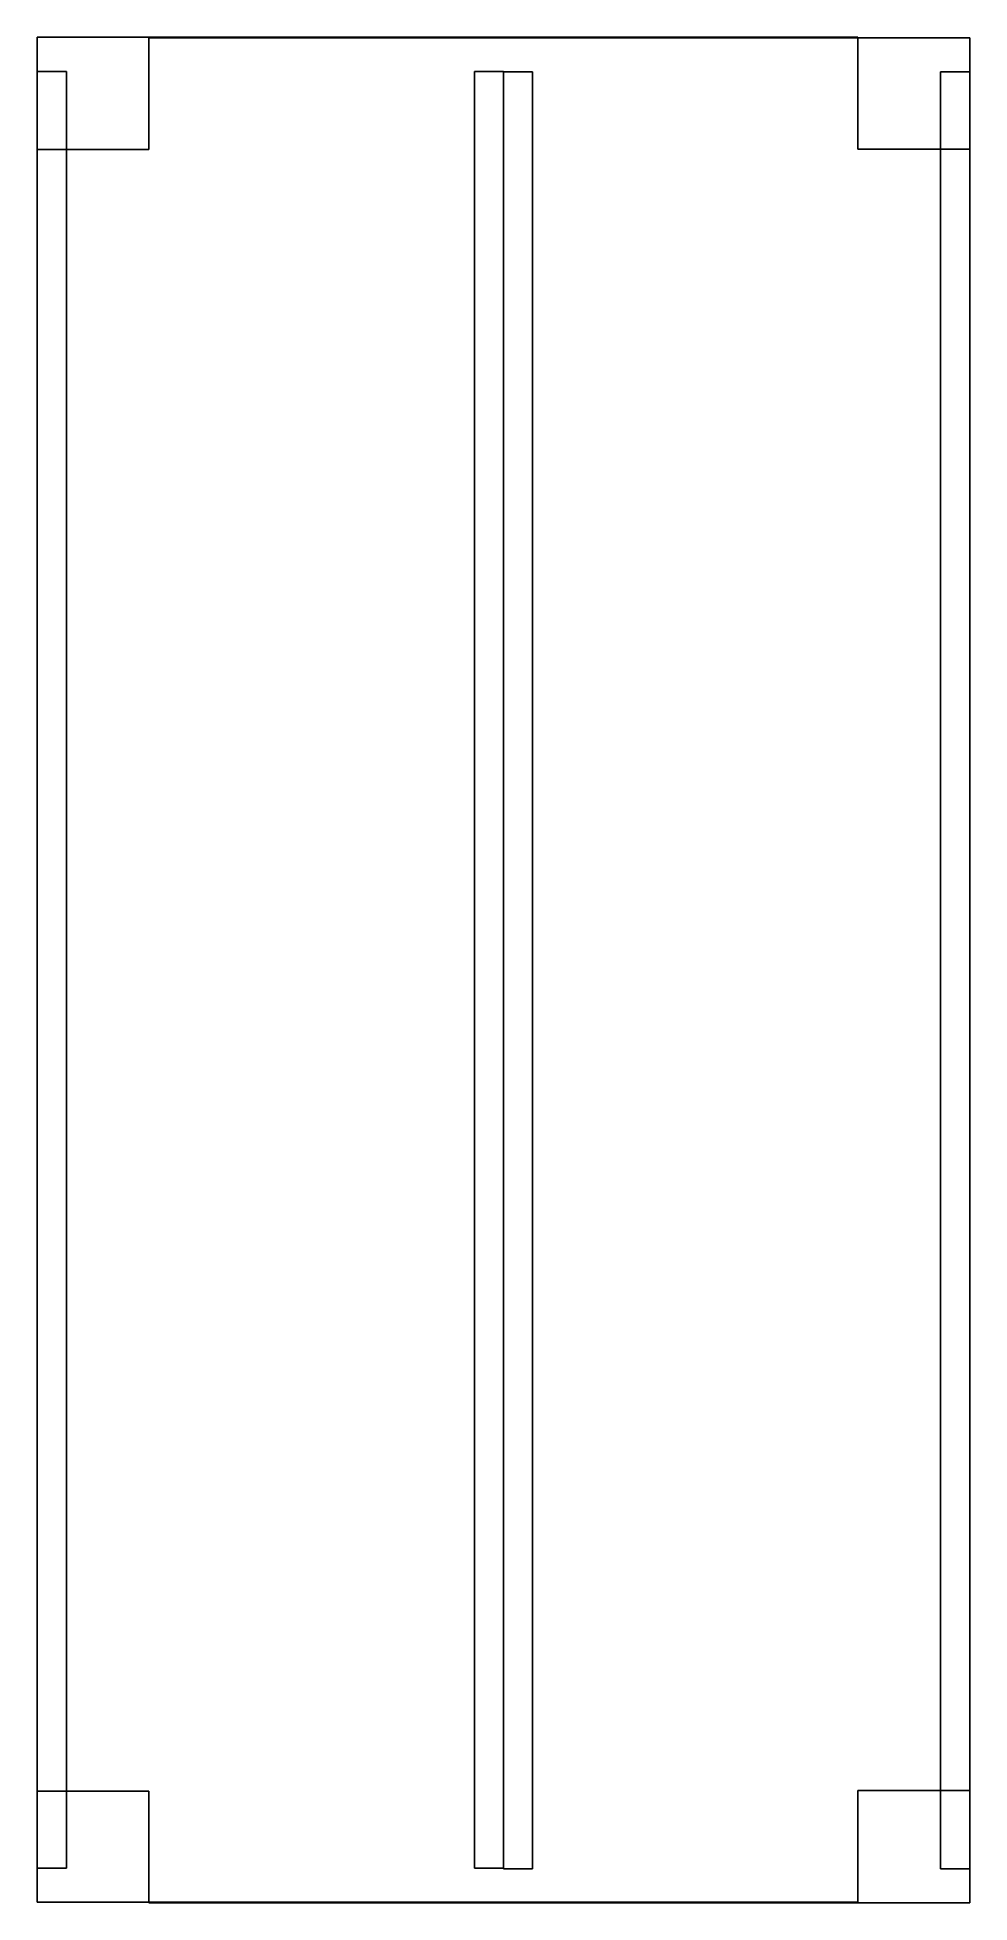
# Model space of a CAD drawing. Header units: metres. Extents: x 0 to 122, y 0 to 244.
import ezdxf

# ---------------------------------------------------------------- set-up
doc = ezdxf.new("R2010")
doc.units = ezdxf.units.M

msp = doc.modelspace()

# ---------------------------------------------------------------- linework, layer by layer
at = {"layer": "4x8' Subfloor piece"}
for p, q in [((0, 0, 150.49), (0, 243.84, 150.49)), ((0, 0, 152.4), (0, 243.84, 152.4)), ((0, 243.84, 150.49), (0, 243.84, 152.4)), ((0, 243.84, 150.49), (107.31, 243.84, 150.49)), ((0, 243.84, 152.4), (107.31, 243.84, 152.4)), ((0, 243.84, 90.81), (0, 0, 90.81)), ((0, 243.84, 90.81), (0, 243.84, 88.9)), ((0, 243.84, 88.9), (0, 0, 88.9)), ((107.31, 243.84, 90.81), (0, 243.84, 90.81)), ((107.31, 243.84, 88.9), (0, 243.84, 88.9)), ((0, 0, 137.79), (0, 243.84, 137.79)), ((0, 0, 139.7), (0, 243.84, 139.7)), ((0, 243.84, 137.79), (0, 243.84, 139.7)), ((0, 243.84, 137.79), (107.31, 243.84, 137.79)), ((0, 243.84, 139.7), (107.31, 243.84, 139.7)), ((0, 243.84, 14.61), (0, 0, 14.61)), ((0, 243.84, 14.61), (0, 243.84, 12.7)), ((0, 243.84, 12.7), (0, 0, 12.7)), ((107.31, 243.84, 14.61), (0, 243.84, 14.61)), ((107.31, 243.84, 12.7), (0, 243.84, 12.7)), ((0, 243.84, 40.01), (0, 0, 40.01)), ((0, 243.84, 40.01), (0, 243.84, 38.1)), ((0, 243.84, 38.1), (0, 0, 38.1)), ((107.31, 243.84, 40.01), (0, 243.84, 40.01)), ((107.31, 243.84, 38.1), (0, 243.84, 38.1)), ((0, 243.84, 78.11), (0, 0, 78.11)), ((0, 243.84, 78.11), (0, 243.84, 76.2)), ((0, 243.84, 76.2), (0, 0, 76.2)), ((107.31, 243.84, 78.11), (0, 243.84, 78.11)), ((107.31, 243.84, 76.2), (0, 243.84, 76.2)), ((0, 0, 163.19), (0, 243.84, 163.19)), ((0, 0, 165.1), (0, 243.84, 165.1)), ((0, 243.84, 163.19), (0, 243.84, 165.1)), ((0, 243.84, 163.19), (107.31, 243.84, 163.19)), ((0, 243.84, 165.1), (107.31, 243.84, 165.1)), ((0, 243.84, 1.91), (0, 0, 1.91)), ((0, 243.84, 1.91), (0, 243.84)), ((0, 243.84), (0, 0)), ((107.31, 243.84, 1.91), (0, 243.84, 1.91)), ((107.31, 243.84), (0, 243.84)), ((0, 243.84, 52.7), (0, 0, 52.7)), ((0, 243.84, 52.7), (0, 243.84, 50.8)), ((0, 243.84, 50.8), (0, 0, 50.8)), ((107.31, 243.84, 52.7), (0, 243.84, 52.7)), ((107.31, 243.84, 50.8), (0, 243.84, 50.8)), ((0, 243.84, 103.5), (0, 0, 103.5)), ((0, 243.84, 103.5), (0, 243.84, 101.6)), ((0, 243.84, 101.6), (0, 0, 101.6)), ((107.31, 243.84, 103.5), (0, 243.84, 103.5)), ((107.31, 243.84, 101.6), (0, 243.84, 101.6)), ((0, 243.84, 27.3), (0, 0, 27.3)), ((0, 243.84, 27.3), (0, 243.84, 25.4)), ((0, 243.84, 25.4), (0, 0, 25.4)), ((107.31, 243.84, 27.3), (0, 243.84, 27.3)), ((107.31, 243.84, 25.4), (0, 243.84, 25.4)), ((0, 243.84, 65.41), (0, 0, 65.41)), ((0, 243.84, 65.41), (0, 243.84, 63.5)), ((0, 243.84, 63.5), (0, 0, 63.5)), ((107.31, 243.84, 65.41), (0, 243.84, 65.41)), ((107.31, 243.84, 63.5), (0, 243.84, 63.5)), ((0, 243.84, 116.2), (0, 0, 116.2)), ((0, 243.84, 116.2), (0, 243.84, 114.3)), ((0, 243.84, 114.3), (0, 0, 114.3)), ((107.31, 243.84, 116.2), (0, 243.84, 116.2)), ((107.31, 243.84, 114.3), (0, 243.84, 114.3)), ((14.6, 243.78, 141.6), (14.6, 243.78, 139.7)), ((14.6, 229.17, 141.6), (14.6, 243.78, 141.6)), ((121.92, 243.78, 141.61), (14.6, 243.78, 141.6)), ((121.92, 243.78, 139.7), (14.6, 243.78, 139.7)), ((14.6, 229.17, 139.7), (14.6, 243.78, 139.7)), ((14.6, 243.78, 125.09), (14.6, 229.17, 125.09)), ((14.6, 243.78, 125.09), (121.92, 243.78, 125.1)), ((14.6, 243.78, 127), (14.6, 229.17, 127)), ((14.6, 243.78, 127), (121.92, 243.78, 127)), ((14.6, 243.78, 125.09), (14.6, 243.78, 127)), ((14.6, 243.78, 74.29), (14.6, 229.17, 74.29)), ((14.6, 243.78, 74.29), (121.92, 243.78, 74.3)), ((14.6, 243.78, 76.2), (14.6, 229.17, 76.2)), ((14.6, 243.78, 76.2), (121.92, 243.78, 76.2)), ((14.6, 243.78, 74.29), (14.6, 243.78, 76.2)), ((14.6, 243.78, 36.19), (14.6, 229.17, 36.19)), ((14.6, 243.78, 36.19), (121.92, 243.78, 36.2)), ((14.6, 243.78, 38.1), (14.6, 229.17, 38.1)), ((14.6, 243.78, 38.1), (121.92, 243.78, 38.1)), ((14.6, 243.78, 36.19), (14.6, 243.78, 38.1)), ((14.6, 243.78, 154.3), (14.6, 243.78, 152.4)), ((14.6, 229.17, 154.3), (14.6, 243.78, 154.3)), ((121.92, 243.78, 154.31), (14.6, 243.78, 154.3)), ((121.92, 243.78, 152.4), (14.6, 243.78, 152.4)), ((14.6, 229.17, 152.4), (14.6, 243.78, 152.4)), ((14.6, 243.78, 112.39), (14.6, 229.17, 112.39)), ((14.6, 243.78, 112.39), (121.92, 243.78, 112.4)), ((14.6, 243.78, 114.3), (14.6, 229.17, 114.3)), ((14.6, 243.78, 114.3), (121.92, 243.78, 114.3)), ((14.6, 243.78, 112.39), (14.6, 243.78, 114.3)), ((14.6, 243.78, 23.49), (14.6, 229.17, 23.49)), ((14.6, 243.78, 23.49), (121.92, 243.78, 23.5)), ((14.6, 243.78, 25.4), (14.6, 229.17, 25.4)), ((14.6, 243.78, 25.4), (121.92, 243.78, 25.4)), ((14.6, 243.78, 23.49), (14.6, 243.78, 25.4)), ((14.6, 243.78, 86.99), (14.6, 229.17, 86.99)), ((14.6, 243.78, 86.99), (121.92, 243.78, 87)), ((14.6, 243.78, 88.9), (14.6, 229.17, 88.9)), ((14.6, 243.78, 88.9), (121.92, 243.78, 88.9)), ((14.6, 243.78, 86.99), (14.6, 243.78, 88.9)), ((14.6, 243.78, 10.79), (14.6, 229.17, 10.79)), ((14.6, 243.78, 10.79), (121.92, 243.78, 10.8)), ((14.6, 243.78, 12.7), (14.6, 229.17, 12.7)), ((14.6, 243.78, 12.7), (121.92, 243.78, 12.7)), ((14.6, 243.78, 10.79), (14.6, 243.78, 12.7)), ((14.6, 243.78, 128.9), (14.6, 243.78, 127)), ((14.6, 229.17, 128.9), (14.6, 243.78, 128.9)), ((121.92, 243.78, 128.91), (14.6, 243.78, 128.9)), ((121.92, 243.78, 127), (14.6, 243.78, 127)), ((14.6, 229.17, 127), (14.6, 243.78, 127)), ((14.6, 243.78, 48.89), (14.6, 229.17, 48.89)), ((14.6, 243.78, 48.89), (121.92, 243.78, 48.9)), ((14.6, 243.78, 50.8), (14.6, 229.17, 50.8)), ((14.6, 243.78, 50.8), (121.92, 243.78, 50.8)), ((14.6, 243.78, 48.89), (14.6, 243.78, 50.8)), ((14.6, 243.78, 99.69), (14.6, 229.17, 99.69)), ((14.6, 243.78, 99.69), (121.92, 243.78, 99.7)), ((14.6, 243.78, 101.6), (14.6, 229.17, 101.6)), ((14.6, 243.78, 101.6), (121.92, 243.78, 101.6)), ((14.6, 243.78, 99.69), (14.6, 243.78, 101.6)), ((14.6, 243.78, 61.59), (14.6, 229.17, 61.59)), ((14.6, 243.78, 61.59), (121.92, 243.78, 61.6)), ((14.6, 243.78, 63.5), (14.6, 229.17, 63.5)), ((14.6, 243.78, 63.5), (121.92, 243.78, 63.5)), ((14.6, 243.78, 61.59), (14.6, 243.78, 63.5)), ((107.31, 243.84, 150.49), (107.31, 243.84, 152.4)), ((107.31, 229.23, 150.49), (107.31, 243.84, 150.49)), ((107.31, 229.23, 152.4), (107.31, 243.84, 152.4)), ((107.31, 243.84, 90.81), (107.31, 229.23, 90.81)), ((107.31, 243.84, 88.9), (107.31, 229.23, 88.9)), ((107.31, 243.84, 90.81), (107.31, 243.84, 88.9)), ((107.31, 243.84, 137.79), (107.31, 243.84, 139.7)), ((107.31, 229.23, 137.79), (107.31, 243.84, 137.79)), ((107.31, 229.23, 139.7), (107.31, 243.84, 139.7)), ((107.31, 243.84, 14.61), (107.31, 229.23, 14.61)), ((107.31, 243.84, 12.7), (107.31, 229.23, 12.7)), ((107.31, 243.84, 14.61), (107.31, 243.84, 12.7)), ((107.31, 243.84, 40.01), (107.31, 229.23, 40.01)), ((107.31, 243.84, 38.1), (107.31, 229.23, 38.1)), ((107.31, 243.84, 40.01), (107.31, 243.84, 38.1)), ((107.31, 243.84, 78.11), (107.31, 229.23, 78.11)), ((107.31, 243.84, 76.2), (107.31, 229.23, 76.2)), ((107.31, 243.84, 78.11), (107.31, 243.84, 76.2)), ((107.31, 243.84, 163.19), (107.31, 243.84, 165.1)), ((107.31, 229.23, 163.19), (107.31, 243.84, 163.19)), ((107.31, 229.23, 165.1), (107.31, 243.84, 165.1)), ((107.31, 243.84, 1.91), (107.31, 229.23, 1.91)), ((107.31, 243.84), (107.31, 229.23)), ((107.31, 243.84, 1.91), (107.31, 243.84)), ((107.31, 243.84, 52.7), (107.31, 229.23, 52.7)), ((107.31, 243.84, 50.8), (107.31, 229.23, 50.8)), ((107.31, 243.84, 52.7), (107.31, 243.84, 50.8)), ((107.31, 243.84, 103.5), (107.31, 229.23, 103.5)), ((107.31, 243.84, 101.6), (107.31, 229.23, 101.6)), ((107.31, 243.84, 103.5), (107.31, 243.84, 101.6)), ((107.31, 243.84, 27.3), (107.31, 229.23, 27.3)), ((107.31, 243.84, 25.4), (107.31, 229.23, 25.4)), ((107.31, 243.84, 27.3), (107.31, 243.84, 25.4)), ((107.31, 243.84, 65.41), (107.31, 229.23, 65.41)), ((107.31, 243.84, 63.5), (107.31, 229.23, 63.5)), ((107.31, 243.84, 65.41), (107.31, 243.84, 63.5)), ((107.31, 243.84, 116.2), (107.31, 229.23, 116.2)), ((107.31, 243.84, 114.3), (107.31, 229.23, 114.3)), ((107.31, 243.84, 116.2), (107.31, 243.84, 114.3)), ((121.92, -0.06, 141.6), (121.92, 243.78, 141.61)), ((121.92, -0.06, 139.7), (121.92, 243.78, 139.7)), ((121.92, 243.78, 141.61), (121.92, 243.78, 139.7)), ((121.92, 243.78, 125.1), (121.92, -0.06, 125.1)), ((121.92, 243.78, 125.1), (121.92, 243.78, 127)), ((121.92, 243.78, 127), (121.92, -0.06, 127)), ((121.92, 243.78, 74.3), (121.92, -0.06, 74.3)), ((121.92, 243.78, 74.3), (121.92, 243.78, 76.2)), ((121.92, 243.78, 76.2), (121.92, -0.06, 76.2)), ((121.92, 243.78, 36.2), (121.92, -0.06, 36.2)), ((121.92, 243.78, 36.2), (121.92, 243.78, 38.1)), ((121.92, 243.78, 38.1), (121.92, -0.06, 38.1)), ((121.92, -0.06, 154.3), (121.92, 243.78, 154.31)), ((121.92, -0.06, 152.4), (121.92, 243.78, 152.4)), ((121.92, 243.78, 154.31), (121.92, 243.78, 152.4)), ((121.92, 243.78, 112.4), (121.92, -0.06, 112.4)), ((121.92, 243.78, 112.4), (121.92, 243.78, 114.3)), ((121.92, 243.78, 114.3), (121.92, -0.06, 114.3)), ((121.92, 243.78, 23.5), (121.92, -0.06, 23.5)), ((121.92, 243.78, 23.5), (121.92, 243.78, 25.4)), ((121.92, 243.78, 25.4), (121.92, -0.06, 25.4)), ((121.92, 243.78, 87), (121.92, -0.06, 87)), ((121.92, 243.78, 87), (121.92, 243.78, 88.9)), ((121.92, 243.78, 88.9), (121.92, -0.06, 88.9)), ((121.92, 243.78, 10.8), (121.92, -0.06, 10.8)), ((121.92, 243.78, 10.8), (121.92, 243.78, 12.7)), ((121.92, 243.78, 12.7), (121.92, -0.06, 12.7)), ((121.92, -0.06, 128.9), (121.92, 243.78, 128.91)), ((121.92, -0.06, 127), (121.92, 243.78, 127)), ((121.92, 243.78, 128.91), (121.92, 243.78, 127)), ((121.92, 243.78, 48.9), (121.92, -0.06, 48.9)), ((121.92, 243.78, 48.9), (121.92, 243.78, 50.8)), ((121.92, 243.78, 50.8), (121.92, -0.06, 50.8)), ((121.92, 243.78, 99.7), (121.92, -0.06, 99.7)), ((121.92, 243.78, 99.7), (121.92, 243.78, 101.6)), ((121.92, 243.78, 101.6), (121.92, -0.06, 101.6)), ((121.92, 243.78, 61.6), (121.92, -0.06, 61.6)), ((121.92, 243.78, 61.6), (121.92, 243.78, 63.5)), ((121.92, 243.78, 63.5), (121.92, -0.06, 63.5)), ((0, 229.17, 141.6), (0, 14.54, 141.6)), ((0, 229.17, 141.6), (0, 229.17, 139.7)), ((0, 229.17, 139.7), (0, 14.54, 139.7)), ((0, 229.17, 141.6), (14.6, 229.17, 141.6)), ((0, 229.17, 139.7), (14.6, 229.17, 139.7)), ((0, 229.17, 125.09), (14.6, 229.17, 125.09)), ((0, 14.54, 125.09), (0, 229.17, 125.09)), ((0, 14.54, 127), (0, 229.17, 127)), ((0, 229.17, 125.09), (0, 229.17, 127)), ((0, 229.17, 127), (14.6, 229.17, 127)), ((0, 229.17, 74.29), (14.6, 229.17, 74.29)), ((0, 14.54, 74.29), (0, 229.17, 74.29)), ((0, 14.54, 76.2), (0, 229.17, 76.2)), ((0, 229.17, 74.29), (0, 229.17, 76.2)), ((0, 229.17, 76.2), (14.6, 229.17, 76.2)), ((0, 229.17, 36.19), (14.6, 229.17, 36.19)), ((0, 14.54, 36.19), (0, 229.17, 36.19)), ((0, 14.54, 38.1), (0, 229.17, 38.1)), ((0, 229.17, 36.19), (0, 229.17, 38.1)), ((0, 229.17, 38.1), (14.6, 229.17, 38.1)), ((0, 229.17, 154.3), (0, 14.54, 154.3)), ((0, 229.17, 154.3), (0, 229.17, 152.4)), ((0, 229.17, 152.4), (0, 14.54, 152.4)), ((0, 229.17, 154.3), (14.6, 229.17, 154.3)), ((0, 229.17, 152.4), (14.6, 229.17, 152.4)), ((0, 229.17, 112.39), (14.6, 229.17, 112.39)), ((0, 14.54, 112.39), (0, 229.17, 112.39)), ((0, 14.54, 114.3), (0, 229.17, 114.3)), ((0, 229.17, 112.39), (0, 229.17, 114.3)), ((0, 229.17, 114.3), (14.6, 229.17, 114.3)), ((0, 229.17, 23.49), (14.6, 229.17, 23.49)), ((0, 14.54, 23.49), (0, 229.17, 23.49)), ((0, 14.54, 25.4), (0, 229.17, 25.4)), ((0, 229.17, 23.49), (0, 229.17, 25.4)), ((0, 229.17, 25.4), (14.6, 229.17, 25.4)), ((0, 229.17, 86.99), (14.6, 229.17, 86.99)), ((0, 14.54, 86.99), (0, 229.17, 86.99)), ((0, 14.54, 88.9), (0, 229.17, 88.9)), ((0, 229.17, 86.99), (0, 229.17, 88.9)), ((0, 229.17, 88.9), (14.6, 229.17, 88.9)), ((0, 229.17, 10.79), (14.6, 229.17, 10.79)), ((0, 14.54, 10.79), (0, 229.17, 10.79)), ((0, 14.54, 12.7), (0, 229.17, 12.7)), ((0, 229.17, 10.79), (0, 229.17, 12.7)), ((0, 229.17, 12.7), (14.6, 229.17, 12.7)), ((0, 229.17, 128.9), (0, 14.54, 128.9)), ((0, 229.17, 128.9), (0, 229.17, 127)), ((0, 229.17, 127), (0, 14.54, 127)), ((0, 229.17, 128.9), (14.6, 229.17, 128.9)), ((0, 229.17, 127), (14.6, 229.17, 127)), ((0, 229.17, 48.89), (14.6, 229.17, 48.89)), ((0, 14.54, 48.89), (0, 229.17, 48.89)), ((0, 14.54, 50.8), (0, 229.17, 50.8)), ((0, 229.17, 48.89), (0, 229.17, 50.8)), ((0, 229.17, 50.8), (14.6, 229.17, 50.8)), ((0, 229.17, 99.69), (14.6, 229.17, 99.69)), ((0, 14.54, 99.69), (0, 229.17, 99.69)), ((0, 14.54, 101.6), (0, 229.17, 101.6)), ((0, 229.17, 99.69), (0, 229.17, 101.6)), ((0, 229.17, 101.6), (14.6, 229.17, 101.6)), ((0, 229.17, 61.59), (14.6, 229.17, 61.59)), ((0, 14.54, 61.59), (0, 229.17, 61.59)), ((0, 14.54, 63.5), (0, 229.17, 63.5)), ((0, 229.17, 61.59), (0, 229.17, 63.5)), ((0, 229.17, 63.5), (14.6, 229.17, 63.5)), ((14.6, 229.17, 141.6), (14.6, 229.17, 139.7)), ((14.6, 229.17, 125.09), (14.6, 229.17, 127)), ((14.6, 229.17, 74.29), (14.6, 229.17, 76.2)), ((14.6, 229.17, 36.19), (14.6, 229.17, 38.1)), ((14.6, 229.17, 154.3), (14.6, 229.17, 152.4)), ((14.6, 229.17, 112.39), (14.6, 229.17, 114.3)), ((14.6, 229.17, 23.49), (14.6, 229.17, 25.4)), ((14.6, 229.17, 86.99), (14.6, 229.17, 88.9)), ((14.6, 229.17, 10.79), (14.6, 229.17, 12.7)), ((14.6, 229.17, 128.9), (14.6, 229.17, 127)), ((14.6, 229.17, 48.89), (14.6, 229.17, 50.8)), ((14.6, 229.17, 99.69), (14.6, 229.17, 101.6)), ((14.6, 229.17, 61.59), (14.6, 229.17, 63.5)), ((121.92, 229.23, 150.49), (107.31, 229.23, 150.49)), ((107.31, 229.23, 150.49), (107.31, 229.23, 152.4)), ((121.92, 229.23, 152.4), (107.31, 229.23, 152.4)), ((121.92, 229.23, 137.79), (107.31, 229.23, 137.79)), ((107.31, 229.23, 137.79), (107.31, 229.23, 139.7)), ((121.92, 229.23, 139.7), (107.31, 229.23, 139.7)), ((121.92, 229.23, 163.19), (107.31, 229.23, 163.19)), ((107.31, 229.23, 163.19), (107.31, 229.23, 165.1)), ((121.92, 229.23, 165.1), (107.31, 229.23, 165.1)), ((121.92, 229.23, 90.81), (107.31, 229.23, 90.81)), ((107.31, 229.23, 90.81), (107.31, 229.23, 88.9)), ((121.92, 229.23, 88.9), (107.31, 229.23, 88.9)), ((121.92, 229.23, 14.61), (107.31, 229.23, 14.61)), ((107.31, 229.23, 14.61), (107.31, 229.23, 12.7)), ((121.92, 229.23, 12.7), (107.31, 229.23, 12.7)), ((121.92, 229.23, 40.01), (107.31, 229.23, 40.01)), ((107.31, 229.23, 40.01), (107.31, 229.23, 38.1)), ((121.92, 229.23, 38.1), (107.31, 229.23, 38.1)), ((121.92, 229.23, 78.11), (107.31, 229.23, 78.11)), ((107.31, 229.23, 78.11), (107.31, 229.23, 76.2)), ((121.92, 229.23, 76.2), (107.31, 229.23, 76.2)), ((121.92, 229.23, 1.91), (107.31, 229.23, 1.91)), ((107.31, 229.23, 1.91), (107.31, 229.23)), ((121.92, 229.23), (107.31, 229.23)), ((121.92, 229.23, 52.7), (107.31, 229.23, 52.7)), ((107.31, 229.23, 52.7), (107.31, 229.23, 50.8)), ((121.92, 229.23, 50.8), (107.31, 229.23, 50.8)), ((121.92, 229.23, 103.5), (107.31, 229.23, 103.5)), ((107.31, 229.23, 103.5), (107.31, 229.23, 101.6)), ((121.92, 229.23, 101.6), (107.31, 229.23, 101.6)), ((121.92, 229.23, 27.3), (107.31, 229.23, 27.3)), ((107.31, 229.23, 27.3), (107.31, 229.23, 25.4)), ((121.92, 229.23, 25.4), (107.31, 229.23, 25.4)), ((121.92, 229.23, 65.41), (107.31, 229.23, 65.41)), ((107.31, 229.23, 65.41), (107.31, 229.23, 63.5)), ((121.92, 229.23, 63.5), (107.31, 229.23, 63.5)), ((121.92, 229.23, 116.2), (107.31, 229.23, 116.2)), ((107.31, 229.23, 116.2), (107.31, 229.23, 114.3)), ((121.92, 229.23, 114.3), (107.31, 229.23, 114.3)), ((121.92, 229.23, 150.49), (121.92, 14.6, 150.49)), ((121.92, 229.23, 150.49), (121.92, 229.23, 152.4)), ((121.92, 229.23, 152.4), (121.92, 14.6, 152.4)), ((121.92, 229.23, 137.79), (121.92, 14.6, 137.79)), ((121.92, 229.23, 137.79), (121.92, 229.23, 139.7)), ((121.92, 229.23, 139.7), (121.92, 14.6, 139.7)), ((121.92, 229.23, 163.19), (121.92, 14.6, 163.19)), ((121.92, 229.23, 163.19), (121.92, 229.23, 165.1)), ((121.92, 229.23, 165.1), (121.92, 14.6, 165.1)), ((121.92, 14.6, 90.81), (121.92, 229.23, 90.81)), ((121.92, 14.6, 88.9), (121.92, 229.23, 88.9)), ((121.92, 229.23, 90.81), (121.92, 229.23, 88.9)), ((121.92, 14.6, 14.61), (121.92, 229.23, 14.61)), ((121.92, 14.6, 12.7), (121.92, 229.23, 12.7)), ((121.92, 229.23, 14.61), (121.92, 229.23, 12.7)), ((121.92, 14.6, 40.01), (121.92, 229.23, 40.01)), ((121.92, 14.6, 38.1), (121.92, 229.23, 38.1)), ((121.92, 229.23, 40.01), (121.92, 229.23, 38.1)), ((121.92, 14.6, 78.11), (121.92, 229.23, 78.11)), ((121.92, 14.6, 76.2), (121.92, 229.23, 76.2)), ((121.92, 229.23, 78.11), (121.92, 229.23, 76.2)), ((121.92, 14.6, 1.91), (121.92, 229.23, 1.91)), ((121.92, 14.6), (121.92, 229.23)), ((121.92, 229.23, 1.91), (121.92, 229.23)), ((121.92, 14.6, 52.7), (121.92, 229.23, 52.7)), ((121.92, 14.6, 50.8), (121.92, 229.23, 50.8)), ((121.92, 229.23, 52.7), (121.92, 229.23, 50.8)), ((121.92, 14.6, 103.5), (121.92, 229.23, 103.5)), ((121.92, 14.6, 101.6), (121.92, 229.23, 101.6)), ((121.92, 229.23, 103.5), (121.92, 229.23, 101.6)), ((121.92, 14.6, 27.3), (121.92, 229.23, 27.3)), ((121.92, 14.6, 25.4), (121.92, 229.23, 25.4)), ((121.92, 229.23, 27.3), (121.92, 229.23, 25.4)), ((121.92, 14.6, 65.41), (121.92, 229.23, 65.41)), ((121.92, 14.6, 63.5), (121.92, 229.23, 63.5)), ((121.92, 229.23, 65.41), (121.92, 229.23, 63.5)), ((121.92, 14.6, 116.2), (121.92, 229.23, 116.2)), ((121.92, 14.6, 114.3), (121.92, 229.23, 114.3)), ((121.92, 229.23, 116.2), (121.92, 229.23, 114.3)), ((0, 14.54, 141.6), (14.6, 14.54, 141.6)), ((0, 14.54, 141.6), (0, 14.54, 139.7)), ((0, 14.54, 139.7), (14.6, 14.54, 139.7)), ((0, 14.54, 125.09), (0, 14.54, 127)), ((0, 14.54, 125.09), (14.6, 14.54, 125.09)), ((0, 14.54, 127), (14.6, 14.54, 127)), ((0, 14.54, 74.29), (0, 14.54, 76.2)), ((0, 14.54, 74.29), (14.6, 14.54, 74.29)), ((0, 14.54, 76.2), (14.6, 14.54, 76.2)), ((0, 14.54, 36.19), (0, 14.54, 38.1)), ((0, 14.54, 36.19), (14.6, 14.54, 36.19)), ((0, 14.54, 38.1), (14.6, 14.54, 38.1)), ((0, 14.54, 154.3), (14.6, 14.54, 154.3)), ((0, 14.54, 154.3), (0, 14.54, 152.4)), ((0, 14.54, 152.4), (14.6, 14.54, 152.4)), ((0, 14.54, 112.39), (0, 14.54, 114.3)), ((0, 14.54, 112.39), (14.6, 14.54, 112.39)), ((0, 14.54, 114.3), (14.6, 14.54, 114.3)), ((0, 14.54, 23.49), (0, 14.54, 25.4)), ((0, 14.54, 23.49), (14.6, 14.54, 23.49)), ((0, 14.54, 25.4), (14.6, 14.54, 25.4)), ((0, 14.54, 86.99), (0, 14.54, 88.9)), ((0, 14.54, 86.99), (14.6, 14.54, 86.99)), ((0, 14.54, 88.9), (14.6, 14.54, 88.9)), ((0, 14.54, 10.79), (0, 14.54, 12.7)), ((0, 14.54, 10.79), (14.6, 14.54, 10.79)), ((0, 14.54, 12.7), (14.6, 14.54, 12.7)), ((0, 14.54, 128.9), (14.6, 14.54, 128.9)), ((0, 14.54, 128.9), (0, 14.54, 127)), ((0, 14.54, 127), (14.6, 14.54, 127)), ((0, 14.54, 48.89), (0, 14.54, 50.8)), ((0, 14.54, 48.89), (14.6, 14.54, 48.89)), ((0, 14.54, 50.8), (14.6, 14.54, 50.8)), ((0, 14.54, 99.69), (0, 14.54, 101.6)), ((0, 14.54, 99.69), (14.6, 14.54, 99.69)), ((0, 14.54, 101.6), (14.6, 14.54, 101.6)), ((0, 14.54, 61.59), (0, 14.54, 63.5)), ((0, 14.54, 61.59), (14.6, 14.54, 61.59)), ((0, 14.54, 63.5), (14.6, 14.54, 63.5)), ((14.6, 14.54, 141.6), (14.6, 14.54, 139.7)), ((14.6, -0.06, 141.6), (14.6, 14.54, 141.6)), ((14.6, -0.06, 139.7), (14.6, 14.54, 139.7)), ((14.6, 14.54, 125.09), (14.6, -0.06, 125.09)), ((14.6, 14.54, 125.09), (14.6, 14.54, 127)), ((14.6, 14.54, 127), (14.6, -0.06, 127)), ((14.6, 14.54, 74.29), (14.6, -0.06, 74.29)), ((14.6, 14.54, 74.29), (14.6, 14.54, 76.2)), ((14.6, 14.54, 76.2), (14.6, -0.06, 76.2)), ((14.6, 14.54, 36.19), (14.6, -0.06, 36.19)), ((14.6, 14.54, 36.19), (14.6, 14.54, 38.1)), ((14.6, 14.54, 38.1), (14.6, -0.06, 38.1)), ((14.6, 14.54, 154.3), (14.6, 14.54, 152.4)), ((14.6, -0.06, 154.3), (14.6, 14.54, 154.3)), ((14.6, -0.06, 152.4), (14.6, 14.54, 152.4)), ((14.6, 14.54, 112.39), (14.6, -0.06, 112.39)), ((14.6, 14.54, 112.39), (14.6, 14.54, 114.3)), ((14.6, 14.54, 114.3), (14.6, -0.06, 114.3)), ((14.6, 14.54, 23.49), (14.6, -0.06, 23.49)), ((14.6, 14.54, 23.49), (14.6, 14.54, 25.4)), ((14.6, 14.54, 25.4), (14.6, -0.06, 25.4)), ((14.6, 14.54, 86.99), (14.6, -0.06, 86.99)), ((14.6, 14.54, 86.99), (14.6, 14.54, 88.9)), ((14.6, 14.54, 88.9), (14.6, -0.06, 88.9)), ((14.6, 14.54, 10.79), (14.6, -0.06, 10.79)), ((14.6, 14.54, 10.79), (14.6, 14.54, 12.7)), ((14.6, 14.54, 12.7), (14.6, -0.06, 12.7)), ((14.6, 14.54, 128.9), (14.6, 14.54, 127)), ((14.6, -0.06, 128.9), (14.6, 14.54, 128.9)), ((14.6, -0.06, 127), (14.6, 14.54, 127)), ((14.6, 14.54, 48.89), (14.6, -0.06, 48.89)), ((14.6, 14.54, 48.89), (14.6, 14.54, 50.8)), ((14.6, 14.54, 50.8), (14.6, -0.06, 50.8)), ((14.6, 14.54, 99.69), (14.6, -0.06, 99.69)), ((14.6, 14.54, 99.69), (14.6, 14.54, 101.6)), ((14.6, 14.54, 101.6), (14.6, -0.06, 101.6)), ((14.6, 14.54, 61.59), (14.6, -0.06, 61.59)), ((14.6, 14.54, 61.59), (14.6, 14.54, 63.5)), ((14.6, 14.54, 63.5), (14.6, -0.06, 63.5)), ((121.92, 14.6, 163.19), (107.31, 14.6, 163.19)), ((107.31, 14.6, 163.19), (107.31, 14.6, 165.1)), ((107.31, 0, 163.19), (107.31, 14.6, 163.19)), ((121.92, 14.6, 165.1), (107.31, 14.6, 165.1)), ((107.31, 0, 165.1), (107.31, 14.6, 165.1)), ((107.31, 14.6, 90.81), (107.31, 0, 90.81)), ((107.31, 14.6, 88.9), (107.31, 0, 88.9)), ((107.31, 14.6, 14.61), (107.31, 0, 14.61)), ((107.31, 14.6, 12.7), (107.31, 0, 12.7)), ((107.31, 14.6, 40.01), (107.31, 0, 40.01)), ((107.31, 14.6, 38.1), (107.31, 0, 38.1)), ((107.31, 14.6, 78.11), (107.31, 0, 78.11)), ((107.31, 14.6, 76.2), (107.31, 0, 76.2)), ((107.31, 14.6, 1.91), (107.31, 0, 1.91)), ((107.31, 14.6), (107.31, 0)), ((107.31, 14.6, 52.7), (107.31, 0, 52.7)), ((107.31, 14.6, 50.8), (107.31, 0, 50.8)), ((107.31, 14.6, 103.5), (107.31, 0, 103.5)), ((107.31, 14.6, 101.6), (107.31, 0, 101.6)), ((107.31, 14.6, 27.3), (107.31, 0, 27.3)), ((107.31, 14.6, 25.4), (107.31, 0, 25.4)), ((107.31, 14.6, 65.41), (107.31, 0, 65.41)), ((107.31, 14.6, 63.5), (107.31, 0, 63.5)), ((107.31, 14.6, 116.2), (107.31, 0, 116.2)), ((107.31, 14.6, 114.3), (107.31, 0, 114.3)), ((121.92, 14.6, 150.49), (107.31, 14.6, 150.49)), ((107.31, 14.6, 150.49), (107.31, 14.6, 152.4)), ((107.31, 0, 150.49), (107.31, 14.6, 150.49)), ((121.92, 14.6, 152.4), (107.31, 14.6, 152.4)), ((107.31, 0, 152.4), (107.31, 14.6, 152.4)), ((121.92, 14.6, 137.79), (107.31, 14.6, 137.79)), ((107.31, 14.6, 137.79), (107.31, 14.6, 139.7)), ((107.31, 0, 137.79), (107.31, 14.6, 137.79)), ((121.92, 14.6, 139.7), (107.31, 14.6, 139.7)), ((107.31, 0, 139.7), (107.31, 14.6, 139.7)), ((121.92, 14.6, 90.81), (107.31, 14.6, 90.81)), ((107.31, 14.6, 90.81), (107.31, 14.6, 88.9)), ((121.92, 14.6, 88.9), (107.31, 14.6, 88.9)), ((121.92, 14.6, 14.61), (107.31, 14.6, 14.61)), ((107.31, 14.6, 14.61), (107.31, 14.6, 12.7)), ((121.92, 14.6, 12.7), (107.31, 14.6, 12.7)), ((121.92, 14.6, 40.01), (107.31, 14.6, 40.01)), ((107.31, 14.6, 40.01), (107.31, 14.6, 38.1)), ((121.92, 14.6, 38.1), (107.31, 14.6, 38.1)), ((121.92, 14.6, 78.11), (107.31, 14.6, 78.11)), ((107.31, 14.6, 78.11), (107.31, 14.6, 76.2)), ((121.92, 14.6, 76.2), (107.31, 14.6, 76.2)), ((121.92, 14.6, 1.91), (107.31, 14.6, 1.91)), ((107.31, 14.6, 1.91), (107.31, 14.6)), ((121.92, 14.6), (107.31, 14.6)), ((121.92, 14.6, 52.7), (107.31, 14.6, 52.7)), ((107.31, 14.6, 52.7), (107.31, 14.6, 50.8)), ((121.92, 14.6, 50.8), (107.31, 14.6, 50.8)), ((121.92, 14.6, 103.5), (107.31, 14.6, 103.5)), ((107.31, 14.6, 103.5), (107.31, 14.6, 101.6)), ((121.92, 14.6, 101.6), (107.31, 14.6, 101.6)), ((121.92, 14.6, 27.3), (107.31, 14.6, 27.3)), ((107.31, 14.6, 27.3), (107.31, 14.6, 25.4)), ((121.92, 14.6, 25.4), (107.31, 14.6, 25.4)), ((121.92, 14.6, 65.41), (107.31, 14.6, 65.41)), ((107.31, 14.6, 65.41), (107.31, 14.6, 63.5)), ((121.92, 14.6, 63.5), (107.31, 14.6, 63.5)), ((121.92, 14.6, 116.2), (107.31, 14.6, 116.2)), ((107.31, 14.6, 116.2), (107.31, 14.6, 114.3)), ((121.92, 14.6, 114.3), (107.31, 14.6, 114.3)), ((121.92, 14.6, 150.49), (121.92, 14.6, 152.4)), ((121.92, 14.6, 137.79), (121.92, 14.6, 139.7)), ((121.92, 14.6, 163.19), (121.92, 14.6, 165.1)), ((121.92, 14.6, 90.81), (121.92, 14.6, 88.9)), ((121.92, 14.6, 14.61), (121.92, 14.6, 12.7)), ((121.92, 14.6, 40.01), (121.92, 14.6, 38.1)), ((121.92, 14.6, 78.11), (121.92, 14.6, 76.2)), ((121.92, 14.6, 1.91), (121.92, 14.6)), ((121.92, 14.6, 52.7), (121.92, 14.6, 50.8)), ((121.92, 14.6, 103.5), (121.92, 14.6, 101.6)), ((121.92, 14.6, 27.3), (121.92, 14.6, 25.4)), ((121.92, 14.6, 65.41), (121.92, 14.6, 63.5)), ((121.92, 14.6, 116.2), (121.92, 14.6, 114.3)), ((0, 0, 150.49), (0, 0, 152.4)), ((107.31, 0, 150.49), (0, 0, 150.49)), ((107.31, 0, 152.4), (0, 0, 152.4)), ((0, 0, 90.81), (0, 0, 88.9)), ((0, 0, 90.81), (107.31, 0, 90.81)), ((0, 0, 88.9), (107.31, 0, 88.9)), ((0, 0, 137.79), (0, 0, 139.7)), ((107.31, 0, 137.79), (0, 0, 137.79)), ((107.31, 0, 139.7), (0, 0, 139.7)), ((0, 0, 14.61), (0, 0, 12.7)), ((0, 0, 14.61), (107.31, 0, 14.61)), ((0, 0, 12.7), (107.31, 0, 12.7)), ((0, 0, 40.01), (0, 0, 38.1)), ((0, 0, 40.01), (107.31, 0, 40.01)), ((0, 0, 38.1), (107.31, 0, 38.1)), ((0, 0, 78.11), (0, 0, 76.2)), ((0, 0, 78.11), (107.31, 0, 78.11)), ((0, 0, 76.2), (107.31, 0, 76.2)), ((0, 0, 163.19), (0, 0, 165.1)), ((107.31, 0, 163.19), (0, 0, 163.19)), ((107.31, 0, 165.1), (0, 0, 165.1)), ((0, 0, 1.91), (0, 0)), ((0, 0, 1.91), (107.31, 0, 1.91)), ((0, 0), (107.31, 0)), ((0, 0, 52.7), (0, 0, 50.8)), ((0, 0, 52.7), (107.31, 0, 52.7)), ((0, 0, 50.8), (107.31, 0, 50.8)), ((0, 0, 103.5), (0, 0, 101.6)), ((0, 0, 103.5), (107.31, 0, 103.5)), ((0, 0, 101.6), (107.31, 0, 101.6)), ((0, 0, 27.3), (0, 0, 25.4)), ((0, 0, 27.3), (107.31, 0, 27.3)), ((0, 0, 25.4), (107.31, 0, 25.4)), ((0, 0, 65.41), (0, 0, 63.5)), ((0, 0, 65.41), (107.31, 0, 65.41)), ((0, 0, 63.5), (107.31, 0, 63.5)), ((0, 0, 116.2), (0, 0, 114.3)), ((0, 0, 116.2), (107.31, 0, 116.2)), ((0, 0, 114.3), (107.31, 0, 114.3)), ((107.31, 0, 163.19), (107.31, 0, 165.1)), ((107.31, 0, 150.49), (107.31, 0, 152.4)), ((107.31, 0, 137.79), (107.31, 0, 139.7)), ((14.6, -0.06, 141.6), (121.92, -0.06, 141.6)), ((14.6, -0.06, 139.7), (121.92, -0.06, 139.7)), ((14.6, -0.06, 141.6), (14.6, -0.06, 139.7)), ((14.6, -0.06, 125.09), (14.6, -0.06, 127)), ((121.92, -0.06, 125.1), (14.6, -0.06, 125.09)), ((121.92, -0.06, 127), (14.6, -0.06, 127)), ((14.6, -0.06, 74.29), (14.6, -0.06, 76.2)), ((121.92, -0.06, 74.3), (14.6, -0.06, 74.29)), ((121.92, -0.06, 76.2), (14.6, -0.06, 76.2)), ((14.6, -0.06, 36.19), (14.6, -0.06, 38.1)), ((121.92, -0.06, 36.2), (14.6, -0.06, 36.19)), ((121.92, -0.06, 38.1), (14.6, -0.06, 38.1)), ((14.6, -0.06, 154.3), (121.92, -0.06, 154.3)), ((14.6, -0.06, 152.4), (121.92, -0.06, 152.4)), ((14.6, -0.06, 154.3), (14.6, -0.06, 152.4)), ((14.6, -0.06, 112.39), (14.6, -0.06, 114.3)), ((121.92, -0.06, 112.4), (14.6, -0.06, 112.39)), ((121.92, -0.06, 114.3), (14.6, -0.06, 114.3)), ((14.6, -0.06, 23.49), (14.6, -0.06, 25.4)), ((121.92, -0.06, 23.5), (14.6, -0.06, 23.49)), ((121.92, -0.06, 25.4), (14.6, -0.06, 25.4)), ((14.6, -0.06, 86.99), (14.6, -0.06, 88.9)), ((121.92, -0.06, 87), (14.6, -0.06, 86.99)), ((121.92, -0.06, 88.9), (14.6, -0.06, 88.9)), ((14.6, -0.06, 10.79), (14.6, -0.06, 12.7)), ((121.92, -0.06, 10.8), (14.6, -0.06, 10.79)), ((121.92, -0.06, 12.7), (14.6, -0.06, 12.7)), ((14.6, -0.06, 128.9), (121.92, -0.06, 128.9)), ((14.6, -0.06, 127), (121.92, -0.06, 127)), ((14.6, -0.06, 128.9), (14.6, -0.06, 127)), ((14.6, -0.06, 48.89), (14.6, -0.06, 50.8)), ((121.92, -0.06, 48.9), (14.6, -0.06, 48.89)), ((121.92, -0.06, 50.8), (14.6, -0.06, 50.8)), ((14.6, -0.06, 99.69), (14.6, -0.06, 101.6)), ((121.92, -0.06, 99.7), (14.6, -0.06, 99.69)), ((121.92, -0.06, 101.6), (14.6, -0.06, 101.6)), ((14.6, -0.06, 61.59), (14.6, -0.06, 63.5)), ((121.92, -0.06, 61.6), (14.6, -0.06, 61.59)), ((121.92, -0.06, 63.5), (14.6, -0.06, 63.5)), ((107.31, 0, 90.81), (107.31, 0, 88.9)), ((107.31, 0, 14.61), (107.31, 0, 12.7)), ((107.31, 0, 40.01), (107.31, 0, 38.1)), ((107.31, 0, 78.11), (107.31, 0, 76.2)), ((107.31, 0, 1.91), (107.31, 0)), ((107.31, 0, 52.7), (107.31, 0, 50.8)), ((107.31, 0, 103.5), (107.31, 0, 101.6)), ((107.31, 0, 27.3), (107.31, 0, 25.4)), ((107.31, 0, 65.41), (107.31, 0, 63.5)), ((107.31, 0, 116.2), (107.31, 0, 114.3)), ((121.92, -0.06, 141.6), (121.92, -0.06, 139.7)), ((121.92, -0.06, 125.1), (121.92, -0.06, 127)), ((121.92, -0.06, 74.3), (121.92, -0.06, 76.2)), ((121.92, -0.06, 36.2), (121.92, -0.06, 38.1)), ((121.92, -0.06, 154.3), (121.92, -0.06, 152.4)), ((121.92, -0.06, 112.4), (121.92, -0.06, 114.3)), ((121.92, -0.06, 23.5), (121.92, -0.06, 25.4)), ((121.92, -0.06, 87), (121.92, -0.06, 88.9)), ((121.92, -0.06, 10.8), (121.92, -0.06, 12.7)), ((121.92, -0.06, 128.9), (121.92, -0.06, 127)), ((121.92, -0.06, 48.9), (121.92, -0.06, 50.8)), ((121.92, -0.06, 99.7), (121.92, -0.06, 101.6)), ((121.92, -0.06, 61.6), (121.92, -0.06, 63.5))]:
    msp.add_line(p, q, dxfattribs=at)
at = {"layer": 'Floor Strut'}
for p, q in [((0, 4.44, 150.49), (0, 239.39, 150.49)), ((3.81, 239.39, 150.49), (0, 239.39, 150.49)), ((0, 239.39, 141.6), (3.81, 239.39, 141.6)), ((0, 4.44, 141.6), (0, 239.39, 141.6)), ((0, 239.39, 150.49), (0, 239.39, 141.6)), ((0, 239.39, 99.7), (3.81, 239.39, 99.7)), ((3.81, 239.39, 90.81), (0, 239.39, 90.81)), ((0, 239.39, 90.81), (0, 4.44, 90.81)), ((0, 239.39, 99.7), (0, 4.44, 99.7)), ((0, 239.39, 90.81), (0, 239.39, 99.7)), ((0, 4.44, 137.79), (0, 239.39, 137.79)), ((3.81, 239.39, 137.79), (0, 239.39, 137.79)), ((0, 239.39, 128.9), (3.81, 239.39, 128.9)), ((0, 4.44, 128.9), (0, 239.39, 128.9)), ((0, 239.39, 137.79), (0, 239.39, 128.9)), ((0, 239.39, 23.5), (3.81, 239.39, 23.5)), ((3.81, 239.39, 14.61), (0, 239.39, 14.61)), ((0, 239.39, 14.61), (0, 4.44, 14.61)), ((0, 239.39, 23.5), (0, 4.44, 23.5)), ((0, 239.39, 14.61), (0, 239.39, 23.5)), ((0, 239.39, 48.9), (3.81, 239.39, 48.9)), ((3.81, 239.39, 40.01), (0, 239.39, 40.01)), ((0, 239.39, 40.01), (0, 4.44, 40.01)), ((0, 239.39, 48.9), (0, 4.44, 48.9)), ((0, 239.39, 40.01), (0, 239.39, 48.9)), ((0, 239.39, 87), (3.81, 239.39, 87)), ((3.81, 239.39, 78.11), (0, 239.39, 78.11)), ((0, 239.39, 78.11), (0, 4.44, 78.11)), ((0, 239.39, 87), (0, 4.44, 87)), ((0, 239.39, 78.11), (0, 239.39, 87)), ((0, 4.44, 163.19), (0, 239.39, 163.19)), ((3.81, 239.39, 163.19), (0, 239.39, 163.19)), ((0, 239.39, 154.3), (3.81, 239.39, 154.3)), ((0, 4.44, 154.3), (0, 239.39, 154.3)), ((0, 239.39, 163.19), (0, 239.39, 154.3)), ((0, 239.39, 10.79), (3.81, 239.39, 10.79)), ((3.81, 239.39, 1.91), (0, 239.39, 1.91)), ((0, 239.39, 1.91), (0, 4.44, 1.91)), ((0, 239.39, 10.79), (0, 4.44, 10.79)), ((0, 239.39, 1.91), (0, 239.39, 10.79)), ((0, 239.39, 61.59), (3.81, 239.39, 61.59)), ((3.81, 239.39, 52.7), (0, 239.39, 52.7)), ((0, 239.39, 52.7), (0, 4.44, 52.7)), ((0, 239.39, 61.59), (0, 4.44, 61.59)), ((0, 239.39, 52.7), (0, 239.39, 61.59)), ((0, 239.39, 112.39), (3.81, 239.39, 112.39)), ((3.81, 239.39, 103.5), (0, 239.39, 103.5)), ((0, 239.39, 103.5), (0, 4.44, 103.5)), ((0, 239.39, 112.39), (0, 4.44, 112.39)), ((0, 239.39, 103.5), (0, 239.39, 112.39)), ((0, 239.39, 36.2), (3.81, 239.39, 36.2)), ((3.81, 239.39, 27.3), (0, 239.39, 27.3)), ((0, 239.39, 27.3), (0, 4.44, 27.3)), ((0, 239.39, 36.2), (0, 4.44, 36.2)), ((0, 239.39, 27.3), (0, 239.39, 36.2)), ((0, 239.39, 74.3), (3.81, 239.39, 74.3)), ((3.81, 239.39, 65.41), (0, 239.39, 65.41)), ((0, 239.39, 65.41), (0, 4.44, 65.41)), ((0, 239.39, 74.3), (0, 4.44, 74.3)), ((0, 239.39, 65.41), (0, 239.39, 74.3)), ((0, 239.39, 125.09), (3.81, 239.39, 125.09)), ((3.81, 239.39, 116.2), (0, 239.39, 116.2)), ((0, 239.39, 116.2), (0, 4.44, 116.2)), ((0, 239.39, 125.09), (0, 4.44, 125.09)), ((0, 239.39, 116.2), (0, 239.39, 125.09)), ((3.81, 4.44, 150.49), (3.81, 239.39, 150.49)), ((3.81, 239.39, 141.6), (3.81, 239.39, 150.49)), ((3.81, 4.44, 141.6), (3.81, 239.39, 141.6)), ((3.81, 239.39, 99.7), (3.81, 239.39, 90.81)), ((3.81, 239.39, 90.81), (3.81, 4.44, 90.81)), ((3.81, 239.39, 99.7), (3.81, 4.44, 99.7)), ((3.81, 4.44, 137.79), (3.81, 239.39, 137.79)), ((3.81, 239.39, 128.9), (3.81, 239.39, 137.79)), ((3.81, 4.44, 128.9), (3.81, 239.39, 128.9)), ((3.81, 239.39, 23.5), (3.81, 239.39, 14.61)), ((3.81, 239.39, 14.61), (3.81, 4.44, 14.61)), ((3.81, 239.39, 23.5), (3.81, 4.44, 23.5)), ((3.81, 239.39, 48.9), (3.81, 239.39, 40.01)), ((3.81, 239.39, 40.01), (3.81, 4.44, 40.01)), ((3.81, 239.39, 48.9), (3.81, 4.44, 48.9)), ((3.81, 239.39, 87), (3.81, 239.39, 78.11)), ((3.81, 239.39, 78.11), (3.81, 4.44, 78.11)), ((3.81, 239.39, 87), (3.81, 4.44, 87)), ((3.81, 4.44, 163.19), (3.81, 239.39, 163.19)), ((3.81, 239.39, 154.3), (3.81, 239.39, 163.19)), ((3.81, 4.44, 154.3), (3.81, 239.39, 154.3)), ((3.81, 239.39, 10.79), (3.81, 239.39, 1.91)), ((3.81, 239.39, 1.91), (3.81, 4.44, 1.91)), ((3.81, 239.39, 10.79), (3.81, 4.44, 10.79)), ((3.81, 239.39, 61.59), (3.81, 239.39, 52.7)), ((3.81, 239.39, 52.7), (3.81, 4.44, 52.7)), ((3.81, 239.39, 61.59), (3.81, 4.44, 61.59)), ((3.81, 239.39, 112.39), (3.81, 239.39, 103.5)), ((3.81, 239.39, 103.5), (3.81, 4.44, 103.5)), ((3.81, 239.39, 112.39), (3.81, 4.44, 112.39)), ((3.81, 239.39, 36.2), (3.81, 239.39, 27.3)), ((3.81, 239.39, 27.3), (3.81, 4.44, 27.3)), ((3.81, 239.39, 36.2), (3.81, 4.44, 36.2)), ((3.81, 239.39, 74.3), (3.81, 239.39, 65.41)), ((3.81, 239.39, 65.41), (3.81, 4.44, 65.41)), ((3.81, 239.39, 74.3), (3.81, 4.44, 74.3)), ((3.81, 239.39, 125.09), (3.81, 239.39, 116.2)), ((3.81, 239.39, 116.2), (3.81, 4.44, 116.2)), ((3.81, 239.39, 125.09), (3.81, 4.44, 125.09)), ((57.15, 4.44, 150.49), (57.15, 239.39, 150.49)), ((60.96, 239.39, 150.49), (57.15, 239.39, 150.49)), ((57.15, 239.39, 141.6), (60.96, 239.39, 141.6)), ((57.15, 4.44, 141.6), (57.15, 239.39, 141.6)), ((57.15, 239.39, 150.49), (57.15, 239.39, 141.6)), ((57.15, 4.44, 137.79), (57.15, 239.39, 137.79)), ((60.96, 239.39, 137.79), (57.15, 239.39, 137.79)), ((57.15, 239.39, 128.9), (60.96, 239.39, 128.9)), ((57.15, 4.44, 128.9), (57.15, 239.39, 128.9)), ((57.15, 239.39, 137.79), (57.15, 239.39, 128.9)), ((57.15, 4.44, 163.19), (57.15, 239.39, 163.19)), ((60.96, 239.39, 163.19), (57.15, 239.39, 163.19)), ((57.15, 239.39, 154.3), (60.96, 239.39, 154.3)), ((57.15, 4.44, 154.3), (57.15, 239.39, 154.3)), ((57.15, 239.39, 163.19), (57.15, 239.39, 154.3)), ((57.15, 239.39, 99.7), (60.96, 239.39, 99.7)), ((60.96, 239.39, 90.81), (57.15, 239.39, 90.81)), ((57.15, 239.39, 90.81), (57.15, 4.44, 90.81)), ((57.15, 239.39, 99.7), (57.15, 4.44, 99.7)), ((57.15, 239.39, 90.81), (57.15, 239.39, 99.7)), ((57.15, 239.39, 23.5), (60.96, 239.39, 23.5)), ((60.96, 239.39, 14.61), (57.15, 239.39, 14.61)), ((57.15, 239.39, 14.61), (57.15, 4.44, 14.61)), ((57.15, 239.39, 23.5), (57.15, 4.44, 23.5)), ((57.15, 239.39, 14.61), (57.15, 239.39, 23.5)), ((57.15, 239.39, 48.9), (60.96, 239.39, 48.9)), ((60.96, 239.39, 40.01), (57.15, 239.39, 40.01)), ((57.15, 239.39, 40.01), (57.15, 4.44, 40.01)), ((57.15, 239.39, 48.9), (57.15, 4.44, 48.9)), ((57.15, 239.39, 40.01), (57.15, 239.39, 48.9)), ((57.15, 239.39, 87), (60.96, 239.39, 87)), ((60.96, 239.39, 78.11), (57.15, 239.39, 78.11)), ((57.15, 239.39, 78.11), (57.15, 4.44, 78.11)), ((57.15, 239.39, 87), (57.15, 4.44, 87)), ((57.15, 239.39, 78.11), (57.15, 239.39, 87)), ((57.15, 239.39, 10.79), (60.96, 239.39, 10.79)), ((60.96, 239.39, 1.91), (57.15, 239.39, 1.91)), ((57.15, 239.39, 1.91), (57.15, 4.44, 1.91)), ((57.15, 239.39, 10.79), (57.15, 4.44, 10.79)), ((57.15, 239.39, 1.91), (57.15, 239.39, 10.79)), ((57.15, 239.39, 61.59), (60.96, 239.39, 61.59)), ((60.96, 239.39, 52.7), (57.15, 239.39, 52.7)), ((57.15, 239.39, 52.7), (57.15, 4.44, 52.7)), ((57.15, 239.39, 61.59), (57.15, 4.44, 61.59)), ((57.15, 239.39, 52.7), (57.15, 239.39, 61.59)), ((57.15, 239.39, 112.39), (60.96, 239.39, 112.39)), ((60.96, 239.39, 103.5), (57.15, 239.39, 103.5)), ((57.15, 239.39, 103.5), (57.15, 4.44, 103.5)), ((57.15, 239.39, 112.39), (57.15, 4.44, 112.39)), ((57.15, 239.39, 103.5), (57.15, 239.39, 112.39)), ((57.15, 239.39, 36.2), (60.96, 239.39, 36.2)), ((60.96, 239.39, 27.3), (57.15, 239.39, 27.3)), ((57.15, 239.39, 27.3), (57.15, 4.44, 27.3)), ((57.15, 239.39, 36.2), (57.15, 4.44, 36.2)), ((57.15, 239.39, 27.3), (57.15, 239.39, 36.2)), ((57.15, 239.39, 74.3), (60.96, 239.39, 74.3)), ((60.96, 239.39, 65.41), (57.15, 239.39, 65.41)), ((57.15, 239.39, 65.41), (57.15, 4.44, 65.41)), ((57.15, 239.39, 74.3), (57.15, 4.44, 74.3)), ((57.15, 239.39, 65.41), (57.15, 239.39, 74.3)), ((57.15, 239.39, 125.09), (60.96, 239.39, 125.09)), ((60.96, 239.39, 116.2), (57.15, 239.39, 116.2)), ((57.15, 239.39, 116.2), (57.15, 4.44, 116.2)), ((57.15, 239.39, 125.09), (57.15, 4.44, 125.09)), ((57.15, 239.39, 116.2), (57.15, 239.39, 125.09)), ((60.96, 4.44, 150.49), (60.96, 239.39, 150.49)), ((60.96, 239.39, 141.6), (60.96, 239.39, 150.49)), ((60.96, 4.44, 141.6), (60.96, 239.39, 141.6)), ((60.96, 4.44, 137.79), (60.96, 239.39, 137.79)), ((60.96, 239.39, 128.9), (60.96, 239.39, 137.79)), ((60.96, 4.44, 128.9), (60.96, 239.39, 128.9)), ((60.96, 4.44, 163.19), (60.96, 239.39, 163.19)), ((60.96, 239.39, 154.3), (60.96, 239.39, 163.19)), ((60.96, 4.44, 154.3), (60.96, 239.39, 154.3)), ((60.96, 239.39, 99.7), (60.96, 239.39, 90.81)), ((60.96, 239.39, 90.81), (60.96, 4.44, 90.81)), ((60.96, 239.39, 99.7), (60.96, 4.44, 99.7)), ((60.96, 239.39, 23.5), (60.96, 239.39, 14.61)), ((60.96, 239.39, 14.61), (60.96, 4.44, 14.61)), ((60.96, 239.39, 23.5), (60.96, 4.44, 23.5)), ((60.96, 239.39, 48.9), (60.96, 239.39, 40.01)), ((60.96, 239.39, 40.01), (60.96, 4.44, 40.01)), ((60.96, 239.39, 48.9), (60.96, 4.44, 48.9)), ((60.96, 239.39, 87), (60.96, 239.39, 78.11)), ((60.96, 239.39, 78.11), (60.96, 4.44, 78.11)), ((60.96, 239.39, 87), (60.96, 4.44, 87)), ((60.96, 239.39, 10.79), (60.96, 239.39, 1.91)), ((60.96, 239.39, 1.91), (60.96, 4.44, 1.91)), ((60.96, 239.39, 10.79), (60.96, 4.44, 10.79)), ((60.96, 239.39, 61.59), (60.96, 239.39, 52.7)), ((60.96, 239.39, 52.7), (60.96, 4.44, 52.7)), ((60.96, 239.39, 61.59), (60.96, 4.44, 61.59)), ((60.96, 239.39, 112.39), (60.96, 239.39, 103.5)), ((60.96, 239.39, 103.5), (60.96, 4.44, 103.5)), ((60.96, 239.39, 112.39), (60.96, 4.44, 112.39)), ((60.96, 239.39, 36.2), (60.96, 239.39, 27.3)), ((60.96, 239.39, 27.3), (60.96, 4.44, 27.3)), ((60.96, 239.39, 36.2), (60.96, 4.44, 36.2)), ((60.96, 239.39, 74.3), (60.96, 239.39, 65.41)), ((60.96, 239.39, 65.41), (60.96, 4.44, 65.41)), ((60.96, 239.39, 74.3), (60.96, 4.44, 74.3)), ((60.96, 239.39, 125.09), (60.96, 239.39, 116.2)), ((60.96, 239.39, 116.2), (60.96, 4.44, 116.2)), ((60.96, 239.39, 125.09), (60.96, 4.44, 125.09)), ((60.96, 4.38, 141.6), (60.96, 239.33, 141.6)), ((60.96, 239.33, 150.49), (60.96, 239.33, 141.6)), ((60.96, 4.38, 150.49), (60.96, 239.33, 150.49)), ((60.96, 239.33, 141.6), (64.77, 239.33, 141.6)), ((64.77, 239.33, 150.49), (60.96, 239.33, 150.49)), ((64.77, 239.33, 116.2), (60.96, 239.33, 116.2)), ((60.96, 239.33, 116.2), (60.96, 239.33, 125.09)), ((60.96, 239.33, 125.09), (60.96, 4.38, 125.09)), ((60.96, 239.33, 116.2), (60.96, 4.38, 116.2)), ((60.96, 239.33, 125.09), (64.77, 239.33, 125.09)), ((64.77, 239.33, 65.41), (60.96, 239.33, 65.4)), ((60.96, 239.33, 65.4), (60.96, 239.33, 74.29)), ((60.96, 239.33, 74.29), (60.96, 4.38, 74.29)), ((60.96, 239.33, 65.4), (60.96, 4.38, 65.4)), ((60.96, 239.33, 74.29), (64.77, 239.33, 74.3)), ((64.77, 239.33, 27.3), (60.96, 239.33, 27.3)), ((60.96, 239.33, 27.3), (60.96, 239.33, 36.19)), ((60.96, 239.33, 36.19), (60.96, 4.38, 36.19)), ((60.96, 239.33, 27.3), (60.96, 4.38, 27.3)), ((60.96, 239.33, 36.19), (64.77, 239.33, 36.19)), ((60.96, 4.38, 154.3), (60.96, 239.33, 154.3)), ((60.96, 239.33, 163.19), (60.96, 239.33, 154.3)), ((60.96, 4.38, 163.19), (60.96, 239.33, 163.19)), ((60.96, 239.33, 154.3), (64.77, 239.33, 154.3)), ((64.77, 239.33, 163.19), (60.96, 239.33, 163.19)), ((64.77, 239.33, 103.5), (60.96, 239.33, 103.5)), ((60.96, 239.33, 103.5), (60.96, 239.33, 112.39)), ((60.96, 239.33, 112.39), (60.96, 4.38, 112.39)), ((60.96, 239.33, 103.5), (60.96, 4.38, 103.5)), ((60.96, 239.33, 112.39), (64.77, 239.33, 112.39)), ((64.77, 239.33, 14.6), (60.96, 239.33, 14.6)), ((60.96, 239.33, 14.6), (60.96, 239.33, 23.49)), ((60.96, 239.33, 23.49), (60.96, 4.38, 23.49)), ((60.96, 239.33, 14.6), (60.96, 4.38, 14.6)), ((60.96, 239.33, 23.49), (64.77, 239.33, 23.49)), ((64.77, 239.33, 78.11), (60.96, 239.33, 78.1)), ((60.96, 239.33, 78.1), (60.96, 239.33, 86.99)), ((60.96, 239.33, 86.99), (60.96, 4.38, 86.99)), ((60.96, 239.33, 78.1), (60.96, 4.38, 78.1)), ((60.96, 239.33, 86.99), (64.77, 239.33, 87)), ((64.77, 239.33, 1.9), (60.96, 239.33, 1.9)), ((60.96, 239.33, 1.9), (60.96, 239.33, 10.79)), ((60.96, 239.33, 10.79), (60.96, 4.38, 10.79)), ((60.96, 239.33, 1.9), (60.96, 4.38, 1.9)), ((60.96, 239.33, 10.79), (64.77, 239.33, 10.79)), ((60.96, 4.38, 128.9), (60.96, 239.33, 128.9)), ((60.96, 239.33, 137.79), (60.96, 239.33, 128.9)), ((60.96, 4.38, 137.79), (60.96, 239.33, 137.79)), ((60.96, 239.33, 128.9), (64.77, 239.33, 128.9)), ((64.77, 239.33, 137.79), (60.96, 239.33, 137.79)), ((64.77, 239.33, 40), (60.96, 239.33, 40)), ((60.96, 239.33, 40), (60.96, 239.33, 48.89)), ((60.96, 239.33, 48.89), (60.96, 4.38, 48.89)), ((60.96, 239.33, 40), (60.96, 4.38, 40)), ((60.96, 239.33, 48.89), (64.77, 239.33, 48.9)), ((64.77, 239.33, 90.81), (60.96, 239.33, 90.8)), ((60.96, 239.33, 90.8), (60.96, 239.33, 99.69)), ((60.96, 239.33, 99.69), (60.96, 4.38, 99.69)), ((60.96, 239.33, 90.8), (60.96, 4.38, 90.8)), ((60.96, 239.33, 99.69), (64.77, 239.33, 99.7)), ((64.77, 239.33, 52.7), (60.96, 239.33, 52.7)), ((60.96, 239.33, 52.7), (60.96, 239.33, 61.59)), ((60.96, 239.33, 61.59), (60.96, 4.38, 61.59)), ((60.96, 239.33, 52.7), (60.96, 4.38, 52.7)), ((60.96, 239.33, 61.59), (64.77, 239.33, 61.59)), ((64.77, 4.38, 141.6), (64.77, 239.33, 141.6)), ((64.77, 4.38, 150.49), (64.77, 239.33, 150.49)), ((64.77, 239.33, 141.6), (64.77, 239.33, 150.49)), ((64.77, 239.33, 125.09), (64.77, 4.38, 125.09)), ((64.77, 239.33, 116.2), (64.77, 4.38, 116.2)), ((64.77, 239.33, 125.09), (64.77, 239.33, 116.2)), ((64.77, 239.33, 74.3), (64.77, 4.38, 74.3)), ((64.77, 239.33, 65.41), (64.77, 4.38, 65.41)), ((64.77, 239.33, 74.3), (64.77, 239.33, 65.41)), ((64.77, 239.33, 36.19), (64.77, 4.38, 36.19)), ((64.77, 239.33, 27.3), (64.77, 4.38, 27.3)), ((64.77, 239.33, 36.19), (64.77, 239.33, 27.3)), ((64.77, 4.38, 154.3), (64.77, 239.33, 154.3)), ((64.77, 4.38, 163.19), (64.77, 239.33, 163.19)), ((64.77, 239.33, 154.3), (64.77, 239.33, 163.19)), ((64.77, 239.33, 112.39), (64.77, 4.38, 112.39)), ((64.77, 239.33, 103.5), (64.77, 4.38, 103.5)), ((64.77, 239.33, 112.39), (64.77, 239.33, 103.5)), ((64.77, 239.33, 23.49), (64.77, 4.38, 23.49)), ((64.77, 239.33, 14.6), (64.77, 4.38, 14.6)), ((64.77, 239.33, 23.49), (64.77, 239.33, 14.6)), ((64.77, 239.33, 87), (64.77, 4.38, 87)), ((64.77, 239.33, 78.11), (64.77, 4.38, 78.11)), ((64.77, 239.33, 87), (64.77, 239.33, 78.11)), ((64.77, 239.33, 10.79), (64.77, 4.38, 10.79)), ((64.77, 239.33, 1.9), (64.77, 4.38, 1.9)), ((64.77, 239.33, 10.79), (64.77, 239.33, 1.9)), ((64.77, 4.38, 128.9), (64.77, 239.33, 128.9)), ((64.77, 4.38, 137.79), (64.77, 239.33, 137.79)), ((64.77, 239.33, 128.9), (64.77, 239.33, 137.79)), ((64.77, 239.33, 48.9), (64.77, 4.38, 48.9)), ((64.77, 239.33, 40), (64.77, 4.38, 40)), ((64.77, 239.33, 48.9), (64.77, 239.33, 40)), ((64.77, 239.33, 99.7), (64.77, 4.38, 99.7)), ((64.77, 239.33, 90.81), (64.77, 4.38, 90.81)), ((64.77, 239.33, 99.7), (64.77, 239.33, 90.81)), ((64.77, 239.33, 61.59), (64.77, 4.38, 61.59)), ((64.77, 239.33, 52.7), (64.77, 4.38, 52.7)), ((64.77, 239.33, 61.59), (64.77, 239.33, 52.7)), ((118.11, 4.38, 141.6), (118.11, 239.33, 141.61)), ((118.11, 239.33, 150.5), (118.11, 239.33, 141.61)), ((118.11, 4.38, 150.49), (118.11, 239.33, 150.5)), ((118.11, 239.33, 141.61), (121.92, 239.33, 141.61)), ((121.92, 239.33, 150.5), (118.11, 239.33, 150.5)), ((121.92, 239.33, 116.21), (118.11, 239.33, 116.21)), ((118.11, 239.33, 116.21), (118.11, 239.33, 125.1)), ((118.11, 239.33, 125.1), (118.11, 4.38, 125.1)), ((118.11, 239.33, 116.21), (118.11, 4.38, 116.21)), ((118.11, 239.33, 125.1), (121.92, 239.33, 125.1)), ((121.92, 239.33, 65.41), (118.11, 239.33, 65.41)), ((118.11, 239.33, 65.41), (118.11, 239.33, 74.3)), ((118.11, 239.33, 74.3), (118.11, 4.38, 74.3)), ((118.11, 239.33, 65.41), (118.11, 4.38, 65.41)), ((118.11, 239.33, 74.3), (121.92, 239.33, 74.3)), ((121.92, 239.33, 27.31), (118.11, 239.33, 27.31)), ((118.11, 239.33, 27.31), (118.11, 239.33, 36.2)), ((118.11, 239.33, 36.2), (118.11, 4.38, 36.2)), ((118.11, 239.33, 27.31), (118.11, 4.38, 27.31)), ((118.11, 239.33, 36.2), (121.92, 239.33, 36.2)), ((118.11, 4.38, 154.3), (118.11, 239.33, 154.31)), ((118.11, 239.33, 163.2), (118.11, 239.33, 154.31)), ((118.11, 4.38, 163.19), (118.11, 239.33, 163.2)), ((118.11, 239.33, 154.31), (121.92, 239.33, 154.31)), ((121.92, 239.33, 163.2), (118.11, 239.33, 163.2)), ((121.92, 239.33, 103.51), (118.11, 239.33, 103.51)), ((118.11, 239.33, 103.51), (118.11, 239.33, 112.4)), ((118.11, 239.33, 112.4), (118.11, 4.38, 112.4)), ((118.11, 239.33, 103.51), (118.11, 4.38, 103.51)), ((118.11, 239.33, 112.4), (121.92, 239.33, 112.4)), ((121.92, 239.33, 14.61), (118.11, 239.33, 14.61)), ((118.11, 239.33, 14.61), (118.11, 239.33, 23.5)), ((118.11, 239.33, 23.5), (118.11, 4.38, 23.5)), ((118.11, 239.33, 14.61), (118.11, 4.38, 14.61)), ((118.11, 239.33, 23.5), (121.92, 239.33, 23.5)), ((121.92, 239.33, 78.11), (118.11, 239.33, 78.11)), ((118.11, 239.33, 78.11), (118.11, 239.33, 87)), ((118.11, 239.33, 87), (118.11, 4.38, 87)), ((118.11, 239.33, 78.11), (118.11, 4.38, 78.11)), ((118.11, 239.33, 87), (121.92, 239.33, 87)), ((121.92, 239.33, 1.91), (118.11, 239.33, 1.91)), ((118.11, 239.33, 1.91), (118.11, 239.33, 10.8)), ((118.11, 239.33, 10.8), (118.11, 4.38, 10.8)), ((118.11, 239.33, 1.91), (118.11, 4.38, 1.91)), ((118.11, 239.33, 10.8), (121.92, 239.33, 10.8)), ((118.11, 4.38, 128.9), (118.11, 239.33, 128.91)), ((118.11, 239.33, 137.8), (118.11, 239.33, 128.91)), ((118.11, 4.38, 137.79), (118.11, 239.33, 137.8)), ((118.11, 239.33, 128.91), (121.92, 239.33, 128.91)), ((121.92, 239.33, 137.8), (118.11, 239.33, 137.8)), ((121.92, 239.33, 40.01), (118.11, 239.33, 40.01)), ((118.11, 239.33, 40.01), (118.11, 239.33, 48.9)), ((118.11, 239.33, 48.9), (118.11, 4.38, 48.9)), ((118.11, 239.33, 40.01), (118.11, 4.38, 40.01)), ((118.11, 239.33, 48.9), (121.92, 239.33, 48.9)), ((121.92, 239.33, 90.81), (118.11, 239.33, 90.81)), ((118.11, 239.33, 90.81), (118.11, 239.33, 99.7)), ((118.11, 239.33, 99.7), (118.11, 4.38, 99.7)), ((118.11, 239.33, 90.81), (118.11, 4.38, 90.81)), ((118.11, 239.33, 99.7), (121.92, 239.33, 99.7)), ((121.92, 239.33, 52.71), (118.11, 239.33, 52.71)), ((118.11, 239.33, 52.71), (118.11, 239.33, 61.6)), ((118.11, 239.33, 61.6), (118.11, 4.38, 61.6)), ((118.11, 239.33, 52.71), (118.11, 4.38, 52.71)), ((118.11, 239.33, 61.6), (121.92, 239.33, 61.6)), ((121.92, 4.38, 141.6), (121.92, 239.33, 141.61)), ((121.92, 4.38, 150.49), (121.92, 239.33, 150.5)), ((121.92, 239.33, 141.61), (121.92, 239.33, 150.5)), ((121.92, 239.33, 125.1), (121.92, 4.38, 125.1)), ((121.92, 239.33, 116.21), (121.92, 4.38, 116.21)), ((121.92, 239.33, 125.1), (121.92, 239.33, 116.21)), ((121.92, 239.33, 74.3), (121.92, 4.38, 74.3)), ((121.92, 239.33, 65.41), (121.92, 4.38, 65.41)), ((121.92, 239.33, 74.3), (121.92, 239.33, 65.41)), ((121.92, 239.33, 36.2), (121.92, 4.38, 36.2)), ((121.92, 239.33, 27.31), (121.92, 4.38, 27.31)), ((121.92, 239.33, 36.2), (121.92, 239.33, 27.31)), ((121.92, 4.38, 154.3), (121.92, 239.33, 154.31)), ((121.92, 4.38, 163.19), (121.92, 239.33, 163.2)), ((121.92, 239.33, 154.31), (121.92, 239.33, 163.2)), ((121.92, 239.33, 112.4), (121.92, 4.38, 112.4)), ((121.92, 239.33, 103.51), (121.92, 4.38, 103.51)), ((121.92, 239.33, 112.4), (121.92, 239.33, 103.51)), ((121.92, 239.33, 23.5), (121.92, 4.38, 23.5)), ((121.92, 239.33, 14.61), (121.92, 4.38, 14.61)), ((121.92, 239.33, 23.5), (121.92, 239.33, 14.61)), ((121.92, 239.33, 87), (121.92, 4.38, 87)), ((121.92, 239.33, 78.11), (121.92, 4.38, 78.11)), ((121.92, 239.33, 87), (121.92, 239.33, 78.11)), ((121.92, 239.33, 10.8), (121.92, 4.38, 10.8)), ((121.92, 239.33, 1.91), (121.92, 4.38, 1.91)), ((121.92, 239.33, 10.8), (121.92, 239.33, 1.91)), ((121.92, 4.38, 128.9), (121.92, 239.33, 128.91)), ((121.92, 4.38, 137.79), (121.92, 239.33, 137.8)), ((121.92, 239.33, 128.91), (121.92, 239.33, 137.8)), ((121.92, 239.33, 48.9), (121.92, 4.38, 48.9)), ((121.92, 239.33, 40.01), (121.92, 4.38, 40.01)), ((121.92, 239.33, 48.9), (121.92, 239.33, 40.01)), ((121.92, 239.33, 99.7), (121.92, 4.38, 99.7)), ((121.92, 239.33, 90.81), (121.92, 4.38, 90.81)), ((121.92, 239.33, 99.7), (121.92, 239.33, 90.81)), ((121.92, 239.33, 61.6), (121.92, 4.38, 61.6)), ((121.92, 239.33, 52.71), (121.92, 4.38, 52.71)), ((121.92, 239.33, 61.6), (121.92, 239.33, 52.71)), ((0, 4.44, 141.6), (3.81, 4.44, 141.6)), ((3.81, 4.44, 150.49), (0, 4.44, 150.49)), ((0, 4.44, 150.49), (0, 4.44, 141.6)), ((3.81, 4.44, 90.81), (0, 4.44, 90.81)), ((0, 4.44, 99.7), (3.81, 4.44, 99.7)), ((0, 4.44, 90.81), (0, 4.44, 99.7)), ((0, 4.44, 128.9), (3.81, 4.44, 128.9)), ((3.81, 4.44, 137.79), (0, 4.44, 137.79)), ((0, 4.44, 137.79), (0, 4.44, 128.9)), ((3.81, 4.44, 14.61), (0, 4.44, 14.61)), ((0, 4.44, 23.5), (3.81, 4.44, 23.5)), ((0, 4.44, 14.61), (0, 4.44, 23.5)), ((3.81, 4.44, 40.01), (0, 4.44, 40.01)), ((0, 4.44, 48.9), (3.81, 4.44, 48.9)), ((0, 4.44, 40.01), (0, 4.44, 48.9)), ((3.81, 4.44, 78.11), (0, 4.44, 78.11)), ((0, 4.44, 87), (3.81, 4.44, 87)), ((0, 4.44, 78.11), (0, 4.44, 87)), ((0, 4.44, 154.3), (3.81, 4.44, 154.3)), ((3.81, 4.44, 163.19), (0, 4.44, 163.19)), ((0, 4.44, 163.19), (0, 4.44, 154.3)), ((3.81, 4.44, 1.91), (0, 4.44, 1.91)), ((0, 4.44, 10.79), (3.81, 4.44, 10.79)), ((0, 4.44, 1.91), (0, 4.44, 10.79)), ((3.81, 4.44, 52.7), (0, 4.44, 52.7)), ((0, 4.44, 61.59), (3.81, 4.44, 61.59)), ((0, 4.44, 52.7), (0, 4.44, 61.59)), ((3.81, 4.44, 103.5), (0, 4.44, 103.5)), ((0, 4.44, 112.39), (3.81, 4.44, 112.39)), ((0, 4.44, 103.5), (0, 4.44, 112.39)), ((3.81, 4.44, 27.3), (0, 4.44, 27.3)), ((0, 4.44, 36.2), (3.81, 4.44, 36.2)), ((0, 4.44, 27.3), (0, 4.44, 36.2)), ((3.81, 4.44, 65.41), (0, 4.44, 65.41)), ((0, 4.44, 74.3), (3.81, 4.44, 74.3)), ((0, 4.44, 65.41), (0, 4.44, 74.3)), ((3.81, 4.44, 116.2), (0, 4.44, 116.2)), ((0, 4.44, 125.09), (3.81, 4.44, 125.09)), ((0, 4.44, 116.2), (0, 4.44, 125.09)), ((3.81, 4.44, 141.6), (3.81, 4.44, 150.49)), ((3.81, 4.44, 99.7), (3.81, 4.44, 90.81)), ((3.81, 4.44, 128.9), (3.81, 4.44, 137.79)), ((3.81, 4.44, 23.5), (3.81, 4.44, 14.61)), ((3.81, 4.44, 48.9), (3.81, 4.44, 40.01)), ((3.81, 4.44, 87), (3.81, 4.44, 78.11)), ((3.81, 4.44, 154.3), (3.81, 4.44, 163.19)), ((3.81, 4.44, 10.79), (3.81, 4.44, 1.91)), ((3.81, 4.44, 61.59), (3.81, 4.44, 52.7)), ((3.81, 4.44, 112.39), (3.81, 4.44, 103.5)), ((3.81, 4.44, 36.2), (3.81, 4.44, 27.3)), ((3.81, 4.44, 74.3), (3.81, 4.44, 65.41)), ((3.81, 4.44, 125.09), (3.81, 4.44, 116.2)), ((57.15, 4.44, 141.6), (60.96, 4.44, 141.6)), ((60.96, 4.44, 150.49), (57.15, 4.44, 150.49)), ((57.15, 4.44, 150.49), (57.15, 4.44, 141.6)), ((57.15, 4.44, 128.9), (60.96, 4.44, 128.9)), ((60.96, 4.44, 137.79), (57.15, 4.44, 137.79)), ((57.15, 4.44, 137.79), (57.15, 4.44, 128.9)), ((57.15, 4.44, 154.3), (60.96, 4.44, 154.3)), ((60.96, 4.44, 163.19), (57.15, 4.44, 163.19)), ((57.15, 4.44, 163.19), (57.15, 4.44, 154.3)), ((60.96, 4.44, 90.81), (57.15, 4.44, 90.81)), ((57.15, 4.44, 99.7), (60.96, 4.44, 99.7)), ((57.15, 4.44, 90.81), (57.15, 4.44, 99.7)), ((60.96, 4.44, 14.61), (57.15, 4.44, 14.61)), ((57.15, 4.44, 23.5), (60.96, 4.44, 23.5)), ((57.15, 4.44, 14.61), (57.15, 4.44, 23.5)), ((60.96, 4.44, 40.01), (57.15, 4.44, 40.01)), ((57.15, 4.44, 48.9), (60.96, 4.44, 48.9)), ((57.15, 4.44, 40.01), (57.15, 4.44, 48.9)), ((60.96, 4.44, 78.11), (57.15, 4.44, 78.11)), ((57.15, 4.44, 87), (60.96, 4.44, 87)), ((57.15, 4.44, 78.11), (57.15, 4.44, 87)), ((60.96, 4.44, 1.91), (57.15, 4.44, 1.91)), ((57.15, 4.44, 10.79), (60.96, 4.44, 10.79)), ((57.15, 4.44, 1.91), (57.15, 4.44, 10.79)), ((60.96, 4.44, 52.7), (57.15, 4.44, 52.7)), ((57.15, 4.44, 61.59), (60.96, 4.44, 61.59)), ((57.15, 4.44, 52.7), (57.15, 4.44, 61.59)), ((60.96, 4.44, 103.5), (57.15, 4.44, 103.5)), ((57.15, 4.44, 112.39), (60.96, 4.44, 112.39)), ((57.15, 4.44, 103.5), (57.15, 4.44, 112.39)), ((60.96, 4.44, 27.3), (57.15, 4.44, 27.3)), ((57.15, 4.44, 36.2), (60.96, 4.44, 36.2)), ((57.15, 4.44, 27.3), (57.15, 4.44, 36.2)), ((60.96, 4.44, 65.41), (57.15, 4.44, 65.41)), ((57.15, 4.44, 74.3), (60.96, 4.44, 74.3)), ((57.15, 4.44, 65.41), (57.15, 4.44, 74.3)), ((60.96, 4.44, 116.2), (57.15, 4.44, 116.2)), ((57.15, 4.44, 125.09), (60.96, 4.44, 125.09)), ((57.15, 4.44, 116.2), (57.15, 4.44, 125.09)), ((60.96, 4.44, 141.6), (60.96, 4.44, 150.49)), ((60.96, 4.44, 128.9), (60.96, 4.44, 137.79)), ((60.96, 4.44, 154.3), (60.96, 4.44, 163.19)), ((60.96, 4.44, 99.7), (60.96, 4.44, 90.81)), ((60.96, 4.44, 23.5), (60.96, 4.44, 14.61)), ((60.96, 4.44, 48.9), (60.96, 4.44, 40.01)), ((60.96, 4.44, 87), (60.96, 4.44, 78.11)), ((60.96, 4.44, 10.79), (60.96, 4.44, 1.91)), ((60.96, 4.44, 61.59), (60.96, 4.44, 52.7)), ((60.96, 4.44, 112.39), (60.96, 4.44, 103.5)), ((60.96, 4.44, 36.2), (60.96, 4.44, 27.3)), ((60.96, 4.44, 74.3), (60.96, 4.44, 65.41)), ((60.96, 4.44, 125.09), (60.96, 4.44, 116.2)), ((64.77, 4.38, 150.49), (60.96, 4.38, 150.49)), ((60.96, 4.38, 150.49), (60.96, 4.38, 141.6)), ((60.96, 4.38, 141.6), (64.77, 4.38, 141.6)), ((60.96, 4.38, 116.2), (60.96, 4.38, 125.09)), ((60.96, 4.38, 125.09), (64.77, 4.38, 125.09)), ((64.77, 4.38, 116.2), (60.96, 4.38, 116.2)), ((60.96, 4.38, 65.4), (60.96, 4.38, 74.29)), ((60.96, 4.38, 74.29), (64.77, 4.38, 74.3)), ((64.77, 4.38, 65.41), (60.96, 4.38, 65.4)), ((60.96, 4.38, 27.3), (60.96, 4.38, 36.19)), ((60.96, 4.38, 36.19), (64.77, 4.38, 36.19)), ((64.77, 4.38, 27.3), (60.96, 4.38, 27.3)), ((64.77, 4.38, 163.19), (60.96, 4.38, 163.19)), ((60.96, 4.38, 163.19), (60.96, 4.38, 154.3)), ((60.96, 4.38, 154.3), (64.77, 4.38, 154.3)), ((60.96, 4.38, 103.5), (60.96, 4.38, 112.39)), ((60.96, 4.38, 112.39), (64.77, 4.38, 112.39)), ((64.77, 4.38, 103.5), (60.96, 4.38, 103.5)), ((60.96, 4.38, 14.6), (60.96, 4.38, 23.49)), ((60.96, 4.38, 23.49), (64.77, 4.38, 23.49)), ((64.77, 4.38, 14.6), (60.96, 4.38, 14.6)), ((60.96, 4.38, 78.1), (60.96, 4.38, 86.99)), ((60.96, 4.38, 86.99), (64.77, 4.38, 87)), ((64.77, 4.38, 78.11), (60.96, 4.38, 78.1)), ((60.96, 4.38, 1.9), (60.96, 4.38, 10.79)), ((60.96, 4.38, 10.79), (64.77, 4.38, 10.79)), ((64.77, 4.38, 1.9), (60.96, 4.38, 1.9)), ((64.77, 4.38, 137.79), (60.96, 4.38, 137.79)), ((60.96, 4.38, 137.79), (60.96, 4.38, 128.9)), ((60.96, 4.38, 128.9), (64.77, 4.38, 128.9)), ((60.96, 4.38, 40), (60.96, 4.38, 48.89)), ((60.96, 4.38, 48.89), (64.77, 4.38, 48.9)), ((64.77, 4.38, 40), (60.96, 4.38, 40)), ((60.96, 4.38, 90.8), (60.96, 4.38, 99.69)), ((60.96, 4.38, 99.69), (64.77, 4.38, 99.7)), ((64.77, 4.38, 90.81), (60.96, 4.38, 90.8)), ((60.96, 4.38, 52.7), (60.96, 4.38, 61.59)), ((60.96, 4.38, 61.59), (64.77, 4.38, 61.59)), ((64.77, 4.38, 52.7), (60.96, 4.38, 52.7)), ((64.77, 4.38, 141.6), (64.77, 4.38, 150.49)), ((64.77, 4.38, 125.09), (64.77, 4.38, 116.2)), ((64.77, 4.38, 74.3), (64.77, 4.38, 65.41)), ((64.77, 4.38, 36.19), (64.77, 4.38, 27.3)), ((64.77, 4.38, 154.3), (64.77, 4.38, 163.19)), ((64.77, 4.38, 112.39), (64.77, 4.38, 103.5)), ((64.77, 4.38, 23.49), (64.77, 4.38, 14.6)), ((64.77, 4.38, 87), (64.77, 4.38, 78.11)), ((64.77, 4.38, 10.79), (64.77, 4.38, 1.9)), ((64.77, 4.38, 128.9), (64.77, 4.38, 137.79)), ((64.77, 4.38, 48.9), (64.77, 4.38, 40)), ((64.77, 4.38, 99.7), (64.77, 4.38, 90.81)), ((64.77, 4.38, 61.59), (64.77, 4.38, 52.7)), ((121.92, 4.38, 150.49), (118.11, 4.38, 150.49)), ((118.11, 4.38, 150.49), (118.11, 4.38, 141.6)), ((118.11, 4.38, 141.6), (121.92, 4.38, 141.6)), ((118.11, 4.38, 116.21), (118.11, 4.38, 125.1)), ((118.11, 4.38, 125.1), (121.92, 4.38, 125.1)), ((121.92, 4.38, 116.21), (118.11, 4.38, 116.21)), ((118.11, 4.38, 65.41), (118.11, 4.38, 74.3)), ((118.11, 4.38, 74.3), (121.92, 4.38, 74.3)), ((121.92, 4.38, 65.41), (118.11, 4.38, 65.41)), ((118.11, 4.38, 27.31), (118.11, 4.38, 36.2)), ((118.11, 4.38, 36.2), (121.92, 4.38, 36.2)), ((121.92, 4.38, 27.31), (118.11, 4.38, 27.31)), ((121.92, 4.38, 163.19), (118.11, 4.38, 163.19)), ((118.11, 4.38, 163.19), (118.11, 4.38, 154.3)), ((118.11, 4.38, 154.3), (121.92, 4.38, 154.3)), ((118.11, 4.38, 103.51), (118.11, 4.38, 112.4)), ((118.11, 4.38, 112.4), (121.92, 4.38, 112.4)), ((121.92, 4.38, 103.51), (118.11, 4.38, 103.51)), ((118.11, 4.38, 14.61), (118.11, 4.38, 23.5)), ((118.11, 4.38, 23.5), (121.92, 4.38, 23.5)), ((121.92, 4.38, 14.61), (118.11, 4.38, 14.61)), ((118.11, 4.38, 78.11), (118.11, 4.38, 87)), ((118.11, 4.38, 87), (121.92, 4.38, 87)), ((121.92, 4.38, 78.11), (118.11, 4.38, 78.11)), ((118.11, 4.38, 1.91), (118.11, 4.38, 10.8)), ((118.11, 4.38, 10.8), (121.92, 4.38, 10.8)), ((121.92, 4.38, 1.91), (118.11, 4.38, 1.91)), ((121.92, 4.38, 137.79), (118.11, 4.38, 137.79)), ((118.11, 4.38, 137.79), (118.11, 4.38, 128.9)), ((118.11, 4.38, 128.9), (121.92, 4.38, 128.9)), ((118.11, 4.38, 40.01), (118.11, 4.38, 48.9)), ((118.11, 4.38, 48.9), (121.92, 4.38, 48.9)), ((121.92, 4.38, 40.01), (118.11, 4.38, 40.01)), ((118.11, 4.38, 90.81), (118.11, 4.38, 99.7)), ((118.11, 4.38, 99.7), (121.92, 4.38, 99.7)), ((121.92, 4.38, 90.81), (118.11, 4.38, 90.81)), ((118.11, 4.38, 52.71), (118.11, 4.38, 61.6)), ((118.11, 4.38, 61.6), (121.92, 4.38, 61.6)), ((121.92, 4.38, 52.71), (118.11, 4.38, 52.71)), ((121.92, 4.38, 141.6), (121.92, 4.38, 150.49)), ((121.92, 4.38, 125.1), (121.92, 4.38, 116.21)), ((121.92, 4.38, 74.3), (121.92, 4.38, 65.41)), ((121.92, 4.38, 36.2), (121.92, 4.38, 27.31)), ((121.92, 4.38, 154.3), (121.92, 4.38, 163.19)), ((121.92, 4.38, 112.4), (121.92, 4.38, 103.51)), ((121.92, 4.38, 23.5), (121.92, 4.38, 14.61)), ((121.92, 4.38, 87), (121.92, 4.38, 78.11)), ((121.92, 4.38, 10.8), (121.92, 4.38, 1.91)), ((121.92, 4.38, 128.9), (121.92, 4.38, 137.79)), ((121.92, 4.38, 48.9), (121.92, 4.38, 40.01)), ((121.92, 4.38, 99.7), (121.92, 4.38, 90.81)), ((121.92, 4.38, 61.6), (121.92, 4.38, 52.71))]:
    msp.add_line(p, q, dxfattribs=at)

doc.saveas('drawing.dxf')
